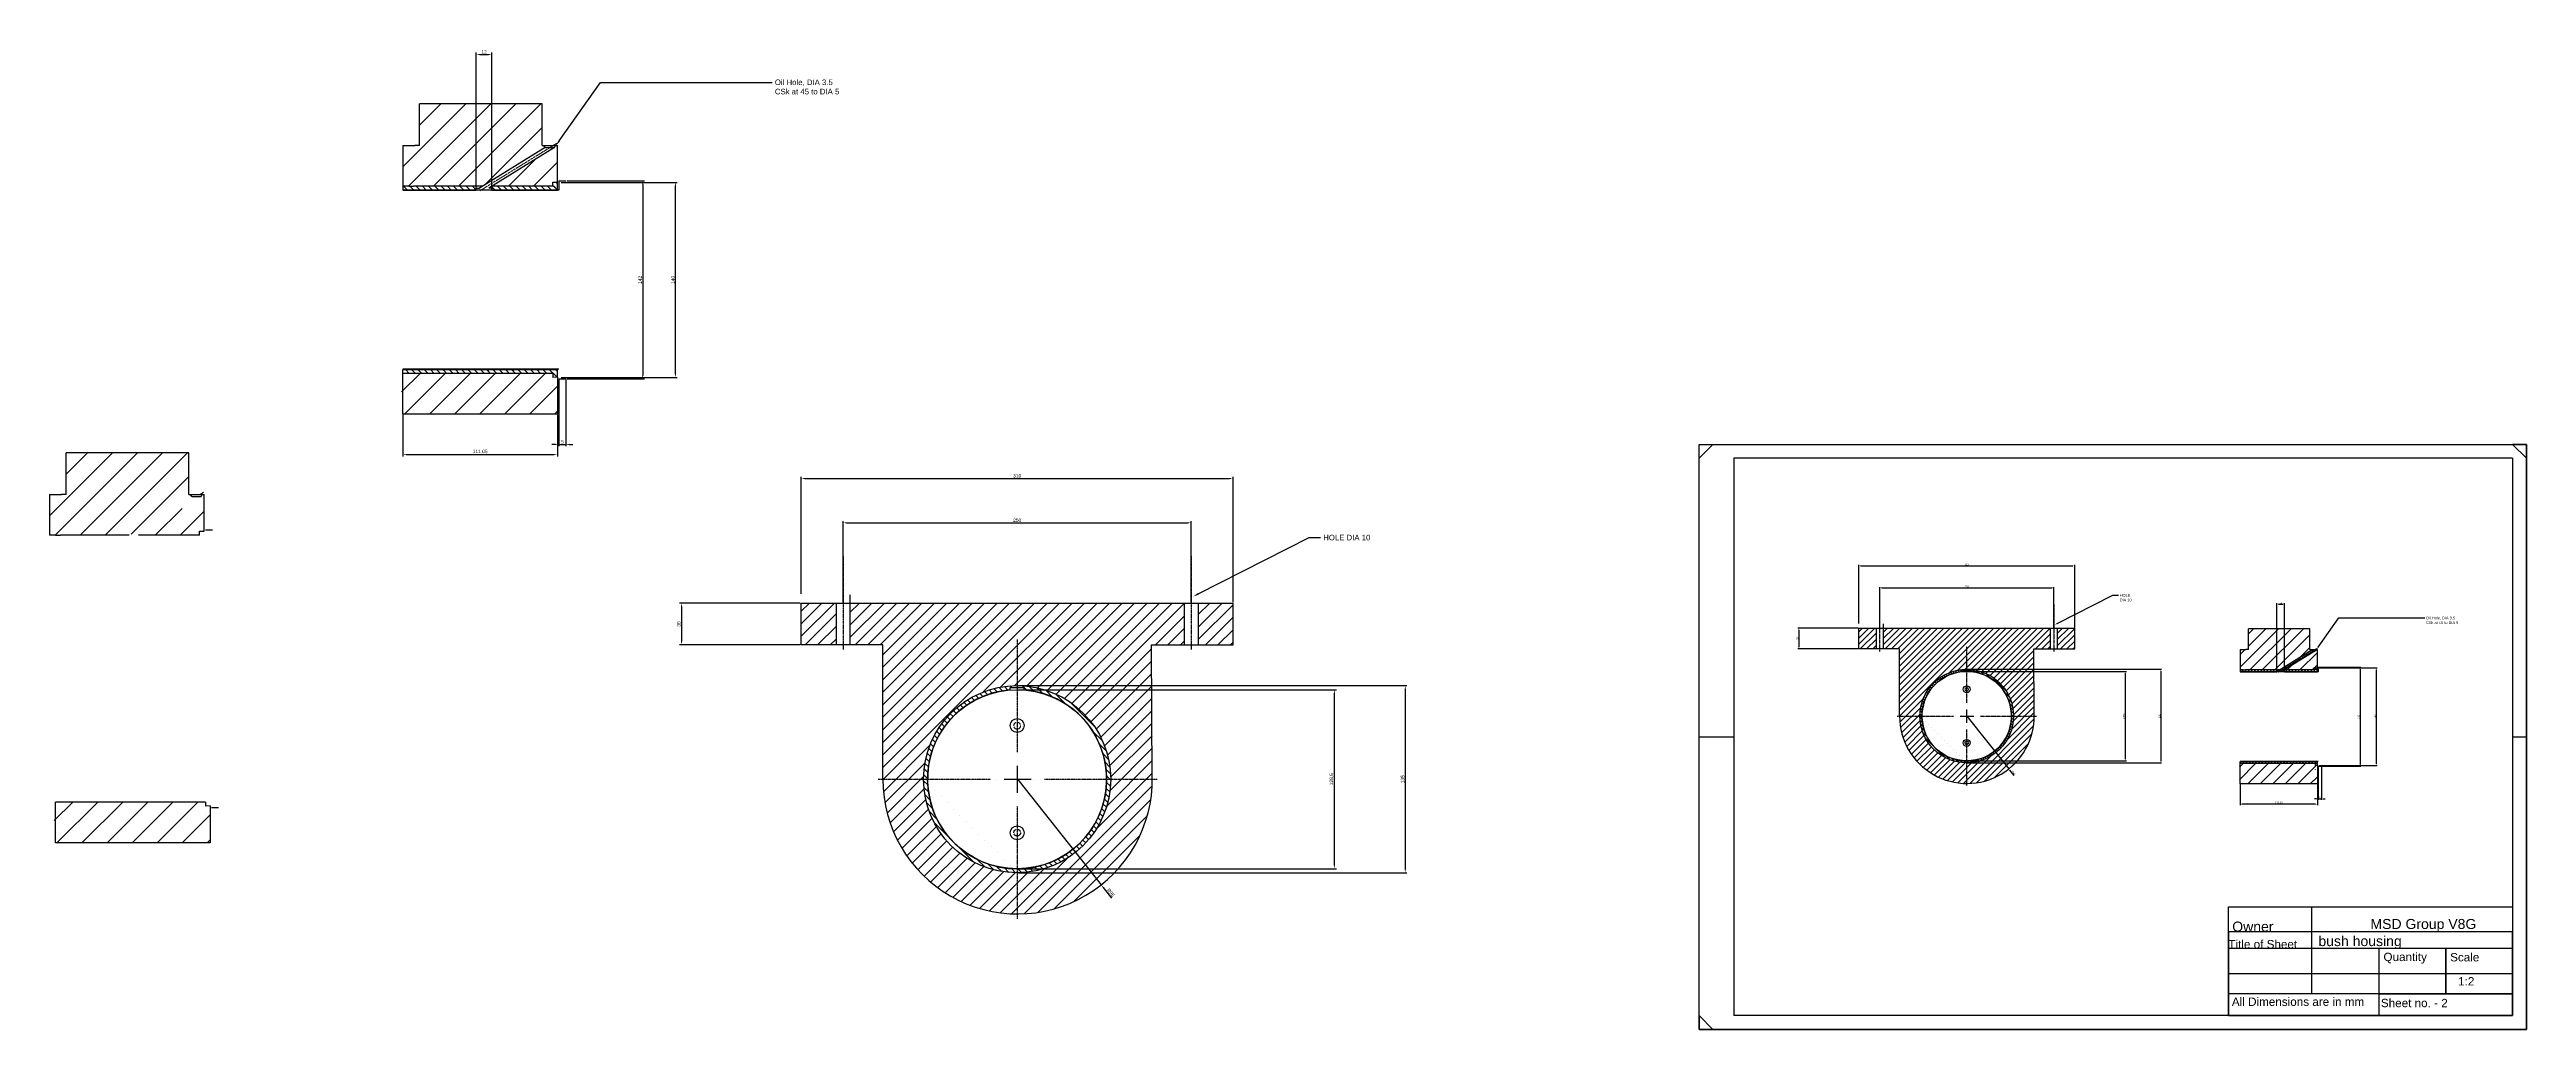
# Model space of a CAD drawing. Header units: inches. Extents: x -1655 to 7277, y -490 to 2343.
# Drawn here: x 2163 to 3941, y 1274 to 1978 of the extents above; entities that cross this region are included whole.
import ezdxf
from ezdxf import colors
from ezdxf.entities.mleader import LeaderData, LeaderLine
from ezdxf.math import Vec2, Vec3

# ---------------------------------------------------------------- set-up
doc = ezdxf.new("R2010")
doc.units = ezdxf.units.IN
doc.header["$MEASUREMENT"] = 0
doc.linetypes.add('AM_ISO02W050x2', pattern=[3.75, 3, -0.75])
doc.linetypes.add('CENTER2', pattern=[1.125, 0.75, -0.125, 0.125, -0.125])
doc.styles.get("Standard").update_dxf_attribs({"font": 'arial.ttf'})
doc.dimstyles.new('ISO-25', dxfattribs={"dimtxt": 2.5, "dimasz": 2.5, "dimexe": 1.25, "dimexo": 0.625, "dimtad": 1, "dimtxsty": 'Standard', "dimcen": 2.5, "dimadec": 0, "dimazin": 0, "dimtfac": 1, "dimtmove": 0, "dimatfit": 3, "dimfxl": 1, "dimarcsym": 0})
pattern_1 = [(45, (-526.9665, -308.223), (-4.490128, 4.490128), [])]
pattern_2 = [(45, (-614.13, -200.278), (-8.980256, 8.980256), [])]
pattern_3 = [(135, (-360.4687, 50.267), (-2.245064, -2.245064), [])]
pattern_4 = [(45, (-360.469, 50.267), (-8.980256, 8.980256), [])]

# ---------------------------------------------------------------- blocks, each defined once
blk = doc.blocks.new('*U16')
at = {"color": 0, "linetype": 'CENTER2', "transparency": 16777216}
blk.add_line((0, 33.615), (0, -33.615), dxfattribs=at)
blk = doc.blocks.new('*U17')
at = {"color": 0, "linetype": 'CENTER2', "transparency": 16777216}
blk.add_line((0, 33.615), (0, -33.615), dxfattribs=at)
blk = doc.blocks.new('*D11')
at = {"color": 0, "lineweight": -2, "transparency": 16777216}
for p, q in [((2858.6, 1521), (3137.5, 1521)), ((3136.3, 1518.5), (3136.3, 1389.2)), ((2858.6, 1386.7), (3137.5, 1386.7))]:
    blk.add_line(p, q, dxfattribs=at)
at = {"color": 0, "transparency": 16777216}
for points in [[(3135.9, 1518.5), (3136.7, 1518.5), (3136.3, 1521)], [(3135.9, 1389.2), (3136.7, 1389.2), (3136.3, 1386.7)]]:
    blk.add_solid(points, dxfattribs=at)
at = {"layer": 'Defpoints', "color": 0, "transparency": 16777216}
for p in [(2858, 1521), (2858, 1386.7), (3136.3, 1386.7)]:
    blk.add_point(p, dxfattribs=at)
at = {"color": 0, "transparency": 16777216, "insert": (3134.4, 1453.8), "char_height": 2.5, "attachment_point": 5, "rotation": 90}
blk.add_mtext('135', dxfattribs=at)
blk = doc.blocks.new('*D9')
at = {"color": 0, "lineweight": -2, "transparency": 16777216}
for p, q in [((2858.6, 1518.1), (3086.9, 1518.1)), ((3085.6, 1392.1), (3085.6, 1515.6)), ((2858.6, 1389.6), (3086.9, 1389.6))]:
    blk.add_line(p, q, dxfattribs=at)
at = {"color": 0, "transparency": 16777216}
for points in [[(3085.2, 1515.6), (3086, 1515.6), (3085.6, 1518.1)], [(3085.2, 1392.1), (3086, 1392.1), (3085.6, 1389.6)]]:
    blk.add_solid(points, dxfattribs=at)
at = {"layer": 'Defpoints', "color": 0, "transparency": 16777216}
for p in [(2858, 1518.1), (3085.6, 1518.1), (2858, 1389.6)]:
    blk.add_point(p, dxfattribs=at)
at = {"color": 0, "transparency": 16777216, "insert": (3083.5, 1453.8), "char_height": 2.5, "attachment_point": 5, "rotation": 90}
blk.add_mtext('128,5', dxfattribs=at)
blk = doc.blocks.new('*U18')
at = {"color": 0, "linetype": 'CENTER2', "transparency": 16777216}
for p, q in [((0, 19.3), (0, 100.2)), ((-100.2, 0), (-19.3, 0)), ((19.3, 0), (100.2, 0)), ((0, -100.2), (0, -19.3))]:
    blk.add_line(p, q, dxfattribs=at)
at = {"color": 0, "linetype": 'Continuous', "transparency": 16777216}
for p, q in [((-9.7, 0), (9.7, 0)), ((0, -9.7), (0, 9.7))]:
    blk.add_line(p, q, dxfattribs=at)
blk = doc.blocks.new('*D10')
at = {"color": 0, "lineweight": -2, "transparency": 16777216}
for p, q in [((2858, 1453.8), (2918, 1378)), ((2925.6, 1368.4), (2919.6, 1376))]:
    blk.add_line(p, q, dxfattribs=at)
at = {"color": 0, "transparency": 16777216}
blk.add_solid([(2919.9, 1376.3), (2919.3, 1375.8), (2918, 1378)], dxfattribs=at)
at = {"layer": 'Defpoints', "color": 0, "transparency": 16777216}
for p in [(2858, 1453.8), (2918, 1378)]:
    blk.add_point(p, dxfattribs=at)
at = {"color": 0, "transparency": 16777216, "insert": (2924.9, 1372.4), "char_height": 2.5, "attachment_point": 5, "rotation": 308.3696}
blk.add_mtext('R95', dxfattribs=at)
blk = doc.blocks.new('*D12')
at = {"color": 0, "lineweight": -2, "transparency": 16777216}
for p, q in [((2702, 1580.2), (2615.4, 1580.2)), ((2616.7, 1577.7), (2616.7, 1552.7)), ((2702, 1550.2), (2615.4, 1550.2))]:
    blk.add_line(p, q, dxfattribs=at)
at = {"color": 0, "transparency": 16777216}
for points in [[(2616.3, 1577.7), (2617.1, 1577.7), (2616.7, 1580.2)], [(2616.3, 1552.7), (2617.1, 1552.7), (2616.7, 1550.2)]]:
    blk.add_solid(points, dxfattribs=at)
at = {"layer": 'Defpoints', "color": 0, "transparency": 16777216}
for p in [(2702.7, 1580.2), (2616.7, 1550.2), (2702.7, 1550.2)]:
    blk.add_point(p, dxfattribs=at)
at = {"color": 0, "transparency": 16777216, "insert": (2614.8, 1565.2), "char_height": 2.5, "attachment_point": 5, "rotation": 90}
blk.add_mtext('30', dxfattribs=at)
blk = doc.blocks.new('*D13')
at = {"color": 0, "lineweight": -2, "transparency": 16777216}
for p, q in [((2732.7, 1580.9), (2732.7, 1639.1)), ((2735.2, 1637.9), (2980.2, 1637.9)), ((2982.7, 1580.9), (2982.7, 1639.1))]:
    blk.add_line(p, q, dxfattribs=at)
at = {"color": 0, "transparency": 16777216}
for points in [[(2735.2, 1638.3), (2735.2, 1637.5), (2732.7, 1637.9)], [(2980.2, 1638.3), (2980.2, 1637.5), (2982.7, 1637.9)]]:
    blk.add_solid(points, dxfattribs=at)
at = {"layer": 'Defpoints', "color": 0, "transparency": 16777216}
for p in [(2982.7, 1637.9), (2732.7, 1580.2), (2982.7, 1580.2)]:
    blk.add_point(p, dxfattribs=at)
at = {"color": 0, "transparency": 16777216, "insert": (2857.7, 1639.8), "char_height": 2.5, "attachment_point": 5}
blk.add_mtext('250', dxfattribs=at)
blk = doc.blocks.new('*D14')
at = {"color": 0, "lineweight": -2, "transparency": 16777216}
for p, q in [((2702.7, 1586.9), (2702.7, 1671)), ((2705.2, 1669.7), (3010.2, 1669.7)), ((3012.7, 1580.9), (3012.7, 1671))]:
    blk.add_line(p, q, dxfattribs=at)
at = {"color": 0, "transparency": 16777216}
for points in [[(2705.2, 1670.1), (2705.2, 1669.3), (2702.7, 1669.7)], [(3010.2, 1670.1), (3010.2, 1669.3), (3012.7, 1669.7)]]:
    blk.add_solid(points, dxfattribs=at)
at = {"layer": 'Defpoints', "color": 0, "transparency": 16777216}
for p in [(3012.7, 1669.7), (2702.7, 1586.2), (3012.7, 1580.2)]:
    blk.add_point(p, dxfattribs=at)
at = {"color": 0, "transparency": 16777216, "insert": (2857.7, 1671.6), "char_height": 2.5, "attachment_point": 5}
blk.add_mtext('310', dxfattribs=at)
blk = doc.blocks.new('.')
h = blk.add_hatch()
h.set_pattern_fill('ANSI31', color=256, scale=4)
h.set_pattern_definition(pattern_2)
h.paths.add_polyline_path([(2263.7, 1658.2), (2263, 1658.2), (2263, 1688.2), (2175, 1688.2), (2175, 1658.2), (2171.5, 1658.2), (2166.3, 1658.2), (2163, 1658.2), (2163, 1628.9), (2167.3, 1628.9), (2170.8, 1628.9), (2220.3, 1628.9), (2265.2, 1656.7)])
h = blk.add_hatch()
h.set_pattern_fill('ANSI31', color=256, scale=4)
h.set_pattern_definition(pattern_2)
h.paths.add_polyline_path([(2267.3, 1628.9), (2270.8, 1628.9), (2270.8, 1631.8), (2274, 1631.8), (2274, 1658.2), (2273.3, 1658.2), (2271.8, 1656.7), (2226.9, 1628.9)])
h = blk.add_hatch()
h.set_pattern_fill('ANSI31', color=256, scale=4)
h.set_pattern_definition([(45, (-610.789, -257.5), (-8.980256, 8.980256), [])])
h.paths.add_polyline_path([(2278.3, 1434.6), (2274.1, 1434.5), (2274.1, 1437.4), (2166.4, 1437.4), (2166.4, 1408.1), (2278.4, 1408.1)])
for p, q in [((2175, 1658.2), (2175, 1688.2)), ((2263, 1688.2), (2175, 1688.2)), ((2263, 1658.2), (2263, 1688.2)), ((2163, 1658.2), (2163, 1628.9)), ((2163, 1658.2), (2166.3, 1658.2)), ((2166.3, 1658.2), (2171.5, 1658.2)), ((2175, 1658.2), (2171.5, 1658.2)), ((2263, 1658.2), (2274, 1658.2)), ((2265.2, 1656.7), (2264.3, 1658.2)), ((2265.2, 1656.7), (2271.8, 1656.7)), ((2271.5, 1658.5), (2273.5, 1659.8)), ((2271.8, 1656.7), (2272.7, 1658.2)), ((2274, 1631.8), (2274, 1658.2)), ((2167.3, 1628.9), (2163, 1628.9)), ((2167.3, 1628.9), (2163, 1628.9)), ((2167.3, 1628.9), (2170.8, 1628.9)), ((2220.3, 1628.9), (2170.8, 1628.9)), ((2220.3, 1628.9), (2170.8, 1628.9)), ((2267.3, 1628.9), (2226.9, 1628.9)), ((2267.3, 1628.9), (2226.9, 1628.9)), ((2270.8, 1628.9), (2267.3, 1628.9)), ((2270.8, 1628.9), (2270.8, 1631.8)), ((2270.8, 1631.8), (2274, 1631.8)), ((2275, 1632.8), (2280, 1632.8)), ((2275.1, 1437.4), (2167.3, 1437.4)), ((2167.3, 1408.1), (2167.3, 1437.4)), ((2275.1, 1437.4), (2275.1, 1434.5)), ((2278.3, 1434.6), (2275.1, 1434.5)), ((2275.1, 1428.5), (2275.1, 1428.5)), ((2278.3, 1434.6), (2278.4, 1408.1)), ((2279.3, 1433.6), (2284.3, 1433.6)), ((2278.4, 1408.1), (2167.3, 1408.1))]:
    blk.add_line(p, q)
blk = doc.blocks.new('*U26')
at = {"color": 0, "linetype": 'CENTER2', "transparency": 16777216}
blk.add_line((26.6, 16.4), (-26.6, -16.4), dxfattribs=at)
blk = doc.blocks.new('*D21')
at = {"color": 0, "lineweight": -2, "transparency": 16777216}
for p, q in [((2534.3, 1883.3), (2590.1, 1883.3)), ((2588.9, 1880.8), (2588.9, 1743.8)), ((2534.3, 1741.3), (2590.1, 1741.3))]:
    blk.add_line(p, q, dxfattribs=at)
at = {"color": 0, "transparency": 16777216}
for points in [[(2588.4, 1880.8), (2589.3, 1880.8), (2588.9, 1883.3)], [(2588.4, 1743.8), (2589.3, 1743.8), (2588.9, 1741.3)]]:
    blk.add_solid(points, dxfattribs=at)
at = {"layer": 'Defpoints', "color": 0, "transparency": 16777216}
for p in [(2533.7, 1883.3), (2533.7, 1741.3), (2588.9, 1741.3)]:
    blk.add_point(p, dxfattribs=at)
at = {"color": 0, "transparency": 16777216, "insert": (2587, 1812.3), "char_height": 2.5, "attachment_point": 5, "rotation": 90}
blk.add_mtext('142', dxfattribs=at)
blk = doc.blocks.new('*D20')
at = {"color": 0, "lineweight": -2, "transparency": 16777216}
for p, q in [((2530.3, 1882.3), (2613.7, 1882.3)), ((2612.5, 1744.8), (2612.5, 1879.8)), ((2530.3, 1742.3), (2613.7, 1742.3))]:
    blk.add_line(p, q, dxfattribs=at)
at = {"color": 0, "transparency": 16777216}
for points in [[(2612, 1879.8), (2612.9, 1879.8), (2612.5, 1882.3)], [(2612, 1744.8), (2612.9, 1744.8), (2612.5, 1742.3)]]:
    blk.add_solid(points, dxfattribs=at)
at = {"layer": 'Defpoints', "color": 0, "transparency": 16777216}
for p in [(2529.7, 1882.3), (2612.5, 1882.3), (2529.7, 1742.3)]:
    blk.add_point(p, dxfattribs=at)
at = {"color": 0, "transparency": 16777216, "insert": (2610.6, 1812.3), "char_height": 2.5, "attachment_point": 5, "rotation": 90}
blk.add_mtext('140', dxfattribs=at)
blk = doc.blocks.new('*D22')
at = {"color": 0, "lineweight": -2, "transparency": 16777216}
for p, q in [((2528.7, 1740.7), (2528.7, 1693)), ((2533.7, 1740.7), (2533.7, 1693)), ((2526.2, 1694.2), (2523.7, 1694.2)), ((2528.7, 1694.2), (2533.7, 1694.2)), ((2536.2, 1694.2), (2538.7, 1694.2))]:
    blk.add_line(p, q, dxfattribs=at)
at = {"color": 0, "transparency": 16777216}
for points in [[(2526.2, 1694.6), (2526.2, 1693.8), (2528.7, 1694.2)], [(2536.2, 1694.6), (2536.2, 1693.8), (2533.7, 1694.2)]]:
    blk.add_solid(points, dxfattribs=at)
at = {"layer": 'Defpoints', "color": 0, "transparency": 16777216}
for p in [(2528.7, 1741.3), (2533.7, 1741.3), (2533.7, 1694.2)]:
    blk.add_point(p, dxfattribs=at)
at = {"color": 0, "transparency": 16777216, "insert": (2531.2, 1696.1), "char_height": 2.5, "attachment_point": 5}
blk.add_mtext('5', dxfattribs=at)
blk = doc.blocks.new('*D23')
at = {"color": 0, "lineweight": -2, "transparency": 16777216}
for p, q in [((2469.4, 1877.3), (2469.4, 1975.4)), ((2471.9, 1974.1), (2478.1, 1974.1)), ((2480.6, 1877.3), (2480.6, 1975.4))]:
    blk.add_line(p, q, dxfattribs=at)
at = {"color": 0, "transparency": 16777216}
for points in [[(2471.9, 1974.5), (2471.9, 1973.7), (2469.4, 1974.1)], [(2478.1, 1974.5), (2478.1, 1973.7), (2480.6, 1974.1)]]:
    blk.add_solid(points, dxfattribs=at)
at = {"layer": 'Defpoints', "color": 0, "transparency": 16777216}
for p in [(2480.6, 1974.1), (2469.4, 1876.6), (2480.6, 1876.6)]:
    blk.add_point(p, dxfattribs=at)
at = {"color": 0, "transparency": 16777216, "insert": (2475, 1976), "char_height": 2.5, "attachment_point": 5}
blk.add_mtext('12', dxfattribs=at)
blk = doc.blocks.new('*D24')
at = {"color": 0, "lineweight": -2, "transparency": 16777216}
for p, q in [((2416.7, 1715.3), (2416.7, 1685.5)), ((2527.7, 1715.3), (2527.7, 1685.5)), ((2525.2, 1686.8), (2419.2, 1686.8))]:
    blk.add_line(p, q, dxfattribs=at)
at = {"color": 0, "transparency": 16777216}
for points in [[(2419.2, 1687.2), (2419.2, 1686.4), (2416.7, 1686.8)], [(2525.2, 1687.2), (2525.2, 1686.4), (2527.7, 1686.8)]]:
    blk.add_solid(points, dxfattribs=at)
at = {"layer": 'Defpoints', "color": 0, "transparency": 16777216}
for p in [(2416.7, 1715.9), (2527.7, 1715.9), (2416.7, 1686.8)]:
    blk.add_point(p, dxfattribs=at)
at = {"color": 0, "transparency": 16777216, "insert": (2472.2, 1688.9), "char_height": 2.5, "attachment_point": 5}
blk.add_mtext('111,05', dxfattribs=at)
blk = doc.blocks.new('housing')
h = blk.add_hatch()
h.set_pattern_fill('ANSI31', color=256, scale=2)
h.set_pattern_definition(pattern_1)
h.paths.add_polyline_path([(2727.664, 1580.244), (2702.663, 1580.244), (2702.663, 1550.244), (2727.664, 1550.244)])
h.paths.add_polyline_path([(3012.667, 1580.244), (2987.666, 1580.244), (2987.666, 1550.244), (3012.667, 1550.244)])
h = blk.add_hatch()
h.set_pattern_fill('ANSI31', color=256, scale=2)
h.set_pattern_definition(pattern_1)
edge = h.paths.add_edge_path()
edge.add_line((2977.666, 1580.244), (2954.085, 1580.244))
edge.add_line((2954.085, 1580.244), (2761.245, 1580.244))
edge.add_line((2761.245, 1580.244), (2737.664, 1580.244))
edge.add_line((2737.664, 1580.244), (2737.664, 1550.244))
edge.add_line((2737.664, 1550.244), (2761.245, 1550.244))
edge.add_line((2761.245, 1550.244), (2761.245, 1453.828))
edge.add_line((2761.245, 1453.828), (2790.505, 1453.828))
edge.add_arc((2857.665, 1453.824), 67.16, 0.003333, 179.996667, ccw=False)
edge.add_line((2924.825, 1453.828), (2954.728, 1453.828))
edge.add_line((2954.728, 1453.828), (2954.085, 1550.244))
edge.add_line((2954.085, 1550.244), (2977.666, 1550.244))
edge.add_line((2977.666, 1550.244), (2977.666, 1580.244))
edge = h.paths.add_edge_path()
edge.add_line((2790.505, 1453.828), (2761.245, 1453.828))
edge.add_arc((2857.987, 1453.828), 96.741, 180, 270)
edge.add_line((2857.987, 1357.086), (2857.987, 1386.665))
edge.add_arc((2857.665, 1453.824), 67.16, 179.996667, 270.274133, ccw=False)
edge = h.paths.add_edge_path()
edge.add_line((2954.728, 1453.824), (2954.728, 1453.828))
edge.add_line((2954.728, 1453.828), (2924.825, 1453.828))
edge.add_arc((2857.665, 1453.824), 67.16, -89.725867, 0.003333, ccw=False)
edge.add_line((2857.987, 1386.665), (2857.987, 1357.086))
edge.add_arc((2857.987, 1453.828), 96.741, 270, 359.997671)
h = blk.add_hatch()
h.set_pattern_fill('ANSI31', color=256, angle=90)
h.set_pattern_definition([(135, (-526.9665, -308.2232), (-2.245064, -2.245064), [])])
h.paths.add_polyline_path([(2852.665, 1519.558), (2857.665, 1519.558), (2857.665, 1520.984, 0.41421356), (2790.505, 1453.824, 1), (2924.825, 1453.824, 0.41421356), (2857.665, 1520.984), (2857.665, 1519.558), (2859.415, 1519.558), (2862.665, 1519.558), (2862.665, 1518.074), (2862.665, 1517.944, -25.68706991), (2852.665, 1517.944), (2852.665, 1518.074)])
for p, q in [((2737.664, 1586.244), (2737.664, 1550.244)), ((2702.663, 1550.244), (2702.663, 1580.244)), ((2702.663, 1580.244), (3012.667, 1580.244)), ((2727.664, 1580.244), (2727.664, 1550.244)), ((2977.666, 1580.244), (2977.666, 1550.244)), ((2987.666, 1580.244), (2987.666, 1550.244)), ((3012.667, 1550.244), (3012.667, 1580.244)), ((2761.245, 1550.244), (2702.663, 1550.244)), ((2732.319, 1550.244), (2728.319, 1550.244)), ((2761.245, 1453.824), (2761.245, 1550.244)), ((2954.728, 1453.824), (2954.085, 1550.244)), ((2954.085, 1550.244), (3012.667, 1550.244)), ((2852.665, 1518.074), (2852.665, 1519.558)), ((2852.665, 1519.558), (2859.415, 1519.558)), ((2852.665, 1518.074), (2852.665, 1517.944)), ((2859.415, 1519.558), (2862.665, 1519.558)), ((2862.665, 1518.074), (2862.665, 1519.558)), ((2862.665, 1518.074), (2862.665, 1517.944)), ((2793.35, 1453.824), (2793.415, 1453.824)), ((2921.915, 1453.824), (2921.98, 1453.824))]:
    blk.add_line(p, q)
for centre, radius in [((2857.665, 1453.824), 67.16), ((2857.665, 1453.824), 64.25), ((2857.665, 1492.331), 5.001), ((2857.665, 1415.349), 5.001)]:
    blk.add_circle(centre, radius)
at = {"linetype": 'AM_ISO02W050x2', "lineweight": 15}
blk.add_circle((2857.665, 1492.227), 2.417, dxfattribs=at)
at = {"linetype": 'AM_ISO02W050x2'}
blk.add_circle((2857.665, 1415.421), 2.417, dxfattribs=at)
for centre, radius, start, end in [((2857.665, 1453.824), 64.315, 94.458808, 85.541192), ((2857.987, 1453.828), 96.741, 180, 0.766089)]:
    blk.add_arc(centre, radius, start, end)
at = {"linetype": 'CENTER2'}
for name, p in [('*U16', (2732.664, 1580.359)), ('*U17', (2982.666, 1580.359)), ('*U18', (2857.987, 1453.828))]:
    blk.add_blockref(name, p, dxfattribs=at)
for base, p1, p2, picture, middle in [((3012.667, 1669.723), (2702.663, 1586.244), (3012.667, 1580.244), '*D14', (2857.665, 1671.625)), ((2982.666, 1637.869), (2732.664, 1580.244), (2982.666, 1580.244), '*D13', (2857.665, 1639.771))]:
    dim = blk.add_linear_dim(base=base, p1=p1, p2=p2, dimstyle='ISO-25')
    dim.commit()
    dim.dimension.update_dxf_attribs({"geometry": picture, "text_midpoint": middle})
for base, p1, p2, picture, middle in [((2616.692, 1550.244), (2702.663, 1580.244), (2702.663, 1550.244), '*D12', (2614.79, 1565.244)), ((3085.603, 1518.073), (2857.987, 1389.575), (2857.987, 1518.073), '*D9', (3083.476, 1453.824))]:
    dim = blk.add_linear_dim(base=base, p1=p1, p2=p2, angle=90, dimstyle='ISO-25')
    dim.commit()
    dim.dimension.update_dxf_attribs({"geometry": picture, "text_midpoint": middle})
dim = blk.add_linear_dim(base=(3136.283, 1386.665), p1=(2857.987, 1520.983), p2=(2857.987, 1386.665), angle=90, text='135', dimstyle='ISO-25')
dim.commit()
dim.dimension.update_dxf_attribs({"geometry": '*D11', "text_midpoint": (3134.381, 1453.824)})
dim = blk.add_radius_dim(center=(2857.987, 1453.828), mpoint=(2918.037, 1377.98), text='R95', dimstyle='ISO-25')
dim.commit()
dim.dimension.update_dxf_attribs({"geometry": '*D10', "text_midpoint": (2924.879, 1372.401)})
ml = blk.add_multileader_mtext('Standard')
ml.set_content('HOLE DIA 10', color=256)
ml.set_leader_properties()
ml.build(insert=Vec2(0, 0))
ctx = ml.context
ctx.base_point, ctx.plane_origin = Vec3(3075.408, 1627.256), Vec3(2984.107, 1585.026)
notes = []
notes.append((ctx, [(0, (1, 1, 0), (3067.408, 1627.256), (1, 0), 8, [(0, [(2984.107, 1585.026)], 0, [])])]))
ctx.mtext.insert, ctx.mtext.width, ctx.mtext.flow_direction = Vec3(3077.408, 1629.29), 51.05229, 5
for ctx, leaders in notes:
    for number, flags, end, landing, length, lines in leaders:
        leader = LeaderData()
        leader.index, (leader.has_last_leader_line, leader.has_dogleg_vector, leader.attachment_direction) = number, flags
        leader.last_leader_point, leader.dogleg_vector, leader.dogleg_length = Vec3(end), Vec3(landing), length
        for number, points, colour, breaks in lines:
            line = LeaderLine()
            line.index, line.vertices, line.color, line.breaks = number, Vec3.list(points), colors.encode_raw_color(colour), breaks
            leader.lines.append(line)
        ctx.leaders.append(leader)
blk = doc.blocks.new('house')
h = blk.add_hatch()
h.set_pattern_fill('ANSI31', color=256, scale=4)
h.set_pattern_definition(pattern_4)
h.paths.add_polyline_path([(2517.352, 1908.734), (2516.687, 1908.734), (2516.687, 1938.734), (2428.687, 1938.734), (2428.687, 1908.734), (2425.187, 1908.734), (2419.919, 1908.734), (2416.687, 1908.734), (2416.687, 1879.468), (2420.937, 1879.468), (2424.437, 1879.468), (2473.951, 1879.468), (2518.84, 1907.246)])
h = blk.add_hatch()
h.set_pattern_fill('ANSI31', color=256, scale=4)
h.set_pattern_definition(pattern_4)
h.paths.add_polyline_path([(2520.937, 1879.468), (2524.437, 1879.468), (2524.437, 1882.314), (2527.687, 1882.314), (2527.687, 1908.734), (2526.98, 1908.734), (2525.492, 1907.246), (2480.602, 1879.468)])
h = blk.add_hatch()
h.set_pattern_fill('ANSI31', color=256, angle=90)
h.set_pattern_definition(pattern_3)
h.paths.add_polyline_path([(2469.361, 1876.628), (2469.361, 1879.468), (2420.937, 1879.468), (2416.687, 1879.468), (2416.687, 1876.628), (2420.937, 1876.628)])
h.paths.add_polyline_path([(2527.687, 1876.628), (2527.684, 1879.468), (2480.602, 1879.468), (2480.602, 1876.628)])
h = blk.add_hatch()
h.set_pattern_fill('ANSI31', color=256, angle=90)
h.set_pattern_definition(pattern_3)
h.paths.add_polyline_path([(2527.684, 1882.314), (2524.437, 1882.314), (2524.437, 1879.468), (2480.602, 1879.468), (2478.307, 1878.048), (2480.602, 1876.628), (2524.437, 1876.628), (2527.684, 1876.628)])
h = blk.add_hatch()
h.set_pattern_fill('ANSI31', color=256, scale=4)
h.set_pattern_definition([(45, (-361.415, 50.267), (-8.980256, 8.980256), [])])
h.paths.add_polyline_path([(2527.714, 1742.325), (2523.49, 1742.314), (2523.49, 1745.16), (2415.74, 1745.16), (2415.74, 1715.894), (2527.74, 1715.894)])
h = blk.add_hatch()
h.set_pattern_fill('ANSI31', color=256, angle=90)
h.set_pattern_definition(pattern_3)
h.paths.add_polyline_path([(2524.437, 1743.314), (2527.687, 1743.314), (2527.687, 1748), (2416.687, 1748), (2416.687, 1745.16), (2524.437, 1745.16)])
h = blk.add_hatch()
h.set_pattern_fill('ANSI31', color=256, angle=90)
h.set_pattern_definition(pattern_3)
h.paths.add_polyline_path([(2524.437, 1742.314), (2527.687, 1742.321), (2527.687, 1748.007), (2476.013, 1748), (2480.602, 1745.16), (2524.437, 1745.16)])
for p, q in [((2428.687, 1908.734), (2428.687, 1938.734)), ((2516.687, 1938.734), (2428.687, 1938.734)), ((2516.687, 1908.734), (2516.687, 1938.734)), ((2416.687, 1908.734), (2416.687, 1879.468)), ((2416.687, 1908.734), (2419.919, 1908.734)), ((2419.919, 1908.734), (2425.187, 1908.734)), ((2428.687, 1908.734), (2425.187, 1908.734)), ((2518.84, 1907.246), (2471.656, 1878.048)), ((2525.492, 1907.246), (2478.307, 1878.048)), ((2516.687, 1908.734), (2527.687, 1908.734)), ((2518.84, 1907.246), (2517.988, 1908.723)), ((2518.84, 1907.246), (2525.492, 1907.246)), ((2525.132, 1909.081), (2527.169, 1910.342)), ((2525.492, 1907.246), (2526.358, 1908.746)), ((2527.687, 1882.314), (2527.687, 1908.734)), ((2420.937, 1879.468), (2416.687, 1879.468)), ((2416.687, 1879.468), (2416.687, 1876.628)), ((2420.937, 1879.468), (2416.687, 1879.468)), ((2416.687, 1879.468), (2416.687, 1876.628)), ((2416.687, 1876.628), (2420.937, 1876.628)), ((2528.687, 1876.564), (2416.687, 1876.564)), ((2528.687, 1876.564), (2416.687, 1876.564)), ((2528.687, 1876.564), (2416.687, 1876.564)), ((2420.937, 1879.468), (2424.437, 1879.468)), ((2420.937, 1876.628), (2424.437, 1876.628)), ((2473.951, 1879.468), (2424.437, 1879.468)), ((2473.951, 1879.468), (2424.437, 1879.468)), ((2424.437, 1876.628), (2469.361, 1876.628)), ((2469.361, 1876.628), (2469.361, 1878.048)), ((2469.361, 1878.048), (2471.656, 1878.048)), ((2480.602, 1878.048), (2478.307, 1878.048)), ((2520.937, 1879.468), (2480.602, 1879.468)), ((2520.937, 1879.468), (2480.602, 1879.468)), ((2480.602, 1876.628), (2480.602, 1878.048)), ((2480.602, 1876.628), (2482.903, 1876.628)), ((2482.903, 1876.628), (2520.937, 1876.628)), ((2524.437, 1879.468), (2520.937, 1879.468)), ((2520.937, 1876.628), (2524.437, 1876.628)), ((2524.437, 1879.468), (2524.437, 1882.314)), ((2524.437, 1882.314), (2527.687, 1882.314)), ((2524.437, 1876.628), (2527.687, 1876.628)), ((2527.687, 1876.628), (2527.68, 1882.314)), ((2528.687, 1883.314), (2528.687, 1876.628)), ((2528.687, 1883.314), (2533.687, 1883.314)), ((2528.687, 1748.064), (2416.687, 1748.064)), ((2528.687, 1748.064), (2416.687, 1748.064)), ((2528.687, 1748.064), (2416.687, 1748.064)), ((2416.687, 1748), (2527.687, 1748)), ((2416.687, 1745.16), (2416.687, 1748)), ((2416.687, 1745.16), (2416.687, 1748)), ((2524.437, 1745.16), (2416.687, 1745.16)), ((2416.687, 1715.894), (2416.687, 1745.16)), ((2524.437, 1745.16), (2524.437, 1742.314)), ((2527.687, 1742.322), (2527.687, 1748)), ((2527.687, 1742.322), (2524.437, 1742.314)), ((2524.437, 1736.312), (2524.437, 1736.308)), ((2527.714, 1742.325), (2527.74, 1715.894)), ((2528.687, 1741.328), (2533.687, 1741.328)), ((2527.74, 1715.894), (2416.687, 1715.894))]:
    blk.add_line(p, q)
at = {"linetype": 'CENTER2'}
blk.add_blockref('*U26', (2498.574, 1892.647), dxfattribs=at)
dim = blk.add_linear_dim(base=(2480.602, 1974.112), p1=(2469.361, 1876.628), p2=(2480.602, 1876.628), text='12', dimstyle='ISO-25')
dim.commit()
dim.dimension.update_dxf_attribs({"geometry": '*D23', "text_midpoint": (2474.982, 1975.993)})
for base, p1, p2, text, picture, middle in [((2612.454, 1882.314), (2529.687, 1742.328), (2529.687, 1882.314), '140', '*D20', (2610.553, 1812.321)), ((2588.85, 1741.328), (2533.687, 1883.314), (2533.687, 1741.328), '142', '*D21', (2586.97, 1812.321))]:
    dim = blk.add_linear_dim(base=base, p1=p1, p2=p2, angle=90, text=text, dimstyle='ISO-25')
    dim.commit()
    dim.dimension.update_dxf_attribs({"geometry": picture, "text_midpoint": middle})
for base, p1, p2, picture, middle in [((2533.687, 1694.232), (2528.687, 1741.328), (2533.687, 1741.328), '*D22', (2531.187, 1696.128)), ((2416.687, 1686.787), (2527.74, 1715.894), (2416.687, 1715.894), '*D24', (2472.214, 1688.915))]:
    dim = blk.add_linear_dim(base=base, p1=p1, p2=p2, dimstyle='ISO-25')
    dim.commit()
    dim.dimension.update_dxf_attribs({"geometry": picture, "text_midpoint": middle})
ml = blk.add_multileader_mtext('Standard')
ml.set_content('{\\C256;Oil Hole, DIA 3.5\\PCSk at 45 to DIA 5}', color=256)
ml.set_leader_properties()
ml.build(insert=Vec2(0, 0))
ctx = ml.context
ctx.base_point, ctx.plane_origin = Vec3(2681.744, 1954.087), Vec3(2526.581, 1908.726)
notes = []
notes.append((ctx, [(0, (1, 1, 0), (2558.58, 1954.087), (1, 0), 123.164, [(0, [(2526.581, 1908.726)], 0, [])])]))
ctx.mtext.insert, ctx.mtext.flow_direction = Vec3(2683.744, 1956.121), 5
for ctx, leaders in notes:
    for number, flags, end, landing, length, lines in leaders:
        leader = LeaderData()
        leader.index, (leader.has_last_leader_line, leader.has_dogleg_vector, leader.attachment_direction) = number, flags
        leader.last_leader_point, leader.dogleg_vector, leader.dogleg_length = Vec3(end), Vec3(landing), length
        for number, points, colour, breaks in lines:
            line = LeaderLine()
            line.index, line.vertices, line.color, line.breaks = number, Vec3.list(points), colors.encode_raw_color(colour), breaks
            leader.lines.append(line)
        ctx.leaders.append(leader)

msp = doc.modelspace()

# ---------------------------------------------------------------- linework, layer by layer
for p, q in [((3347.23314, 1684.17064), (3357.23314, 1694.17064)), ((3941.23314, 1684.17064), (3931.23314, 1694.17064)), ((3347.23314, 1484.17064), (3372.23314, 1484.17064)), ((3931.23314, 1484.17064), (3941.23314, 1484.17064)), ((3835.23314, 1299.77064), (3835.23314, 1284.17064)), ((3347.23314, 1284.17064), (3357.23314, 1274.17064))]:
    msp.add_line(p, q)
for points in [[(3347.23314, 1694.17064), (3941.23314, 1694.17064), (3941.23314, 1274.17064), (3347.23314, 1274.17064)], [(3727.23314, 1362.17064), (3931.23314, 1362.17064), (3931.23314, 1284.17064), (3727.23314, 1284.17064)], [(3727.23314, 1284.17064), (3931.23314, 1284.17064), (3931.23314, 1344.17064), (3727.23314, 1344.17064)], [(3727.23314, 1284.17064), (3931.23314, 1284.17064), (3931.23314, 1332.17064), (3727.23314, 1332.17064)], [(3883.23314, 1332.17064), (3835.23314, 1332.17064), (3835.23314, 1299.77064), (3883.23314, 1299.77064)], [(3931.23314, 1332.17064), (3883.23314, 1332.17064), (3883.23314, 1299.77064), (3931.23314, 1299.77064)], [(3727.23314, 1284.17064), (3931.23314, 1284.17064), (3931.23314, 1314.17064), (3727.23314, 1314.17064)], [(3727.23314, 1284.17064), (3931.23314, 1284.17064), (3931.23314, 1299.77064), (3727.23314, 1299.77064)]]:
    msp.add_lwpolyline(points, close=True)
for points in [[(3347.23314, 1684.17064), (3347.23314, 1694.17064), (3941.23314, 1694.17064), (3941.23314, 1684.17064)], [(3931.23314, 1274.17064), (3941.23314, 1274.17064), (3941.23314, 1694.17064), (3931.23314, 1694.17064)], [(3372.23314, 1684.17064), (3372.23314, 1284.17064)], [(3931.23314, 1684.17064), (3372.23314, 1684.17064)], [(3931.23314, 1684.17064), (3931.23314, 1284.17064)], [(3787.23314, 1299.77064), (3787.23314, 1362.17064), (3931.23314, 1362.17064), (3931.23314, 1284.17064), (3787.23314, 1284.17064)], [(3347.23314, 1284.17064), (3347.23314, 1274.17064), (3941.23314, 1274.17064), (3941.23314, 1284.17064)], [(3931.23314, 1284.17064), (3372.23314, 1284.17064)]]:
    msp.add_lwpolyline(points)

# ---------------------------------------------------------------- block references
for name in ['house', '.', 'housing']:
    msp.add_blockref(name, (0, 0))
at = {"xscale": 0.5, "yscale": 0.5, "zscale": 0.5}
for name, p in [('housing', (2110.55176, 772.201)), ('house', (2527.28269, 592.51434))]:
    msp.add_blockref(name, p, dxfattribs=at)

# ---------------------------------------------------------------- texts
at = {"attachment_point": 1}
for s, width, heights, insert, char_height in [(' Owner', 50.617645, [0], (3727.23314, 1351.62111), 7.2), ('MSD Group V8G', 112.7393063, [0], (3829.23314, 1353.49233), 7.2), ('Title of Sheet', 54.7590919, [0], (3727.23314, 1338.37527), 6), ('bush housing', 114.1197886, [0], (3791.86623, 1341.2173), 7.2), ('Quantity', 40.2640362, [0], (3838.57251, 1329.26318), 6), ('Scale', 41.4144354, [0], (3886.4292, 1329.03329), 6), ('\\pxi-3,l4,t4;1:2', 40.9471289, [0], (3886.16914, 1311.74336), 6), ('All Dimensions are in mm', 115.8458807, [0], (3729.74457, 1297.07901), 6), ('Sheet no. - 2', 87.2004007, [2.1729], (3836.73187, 1296.15946), 6)]:
    msp.add_mtext_dynamic_manual_height_columns(s, width=width, gutter_width=15, heights=heights, dxfattribs=dict(at, insert=insert, char_height=char_height))

doc.saveas('drawing.dxf')
